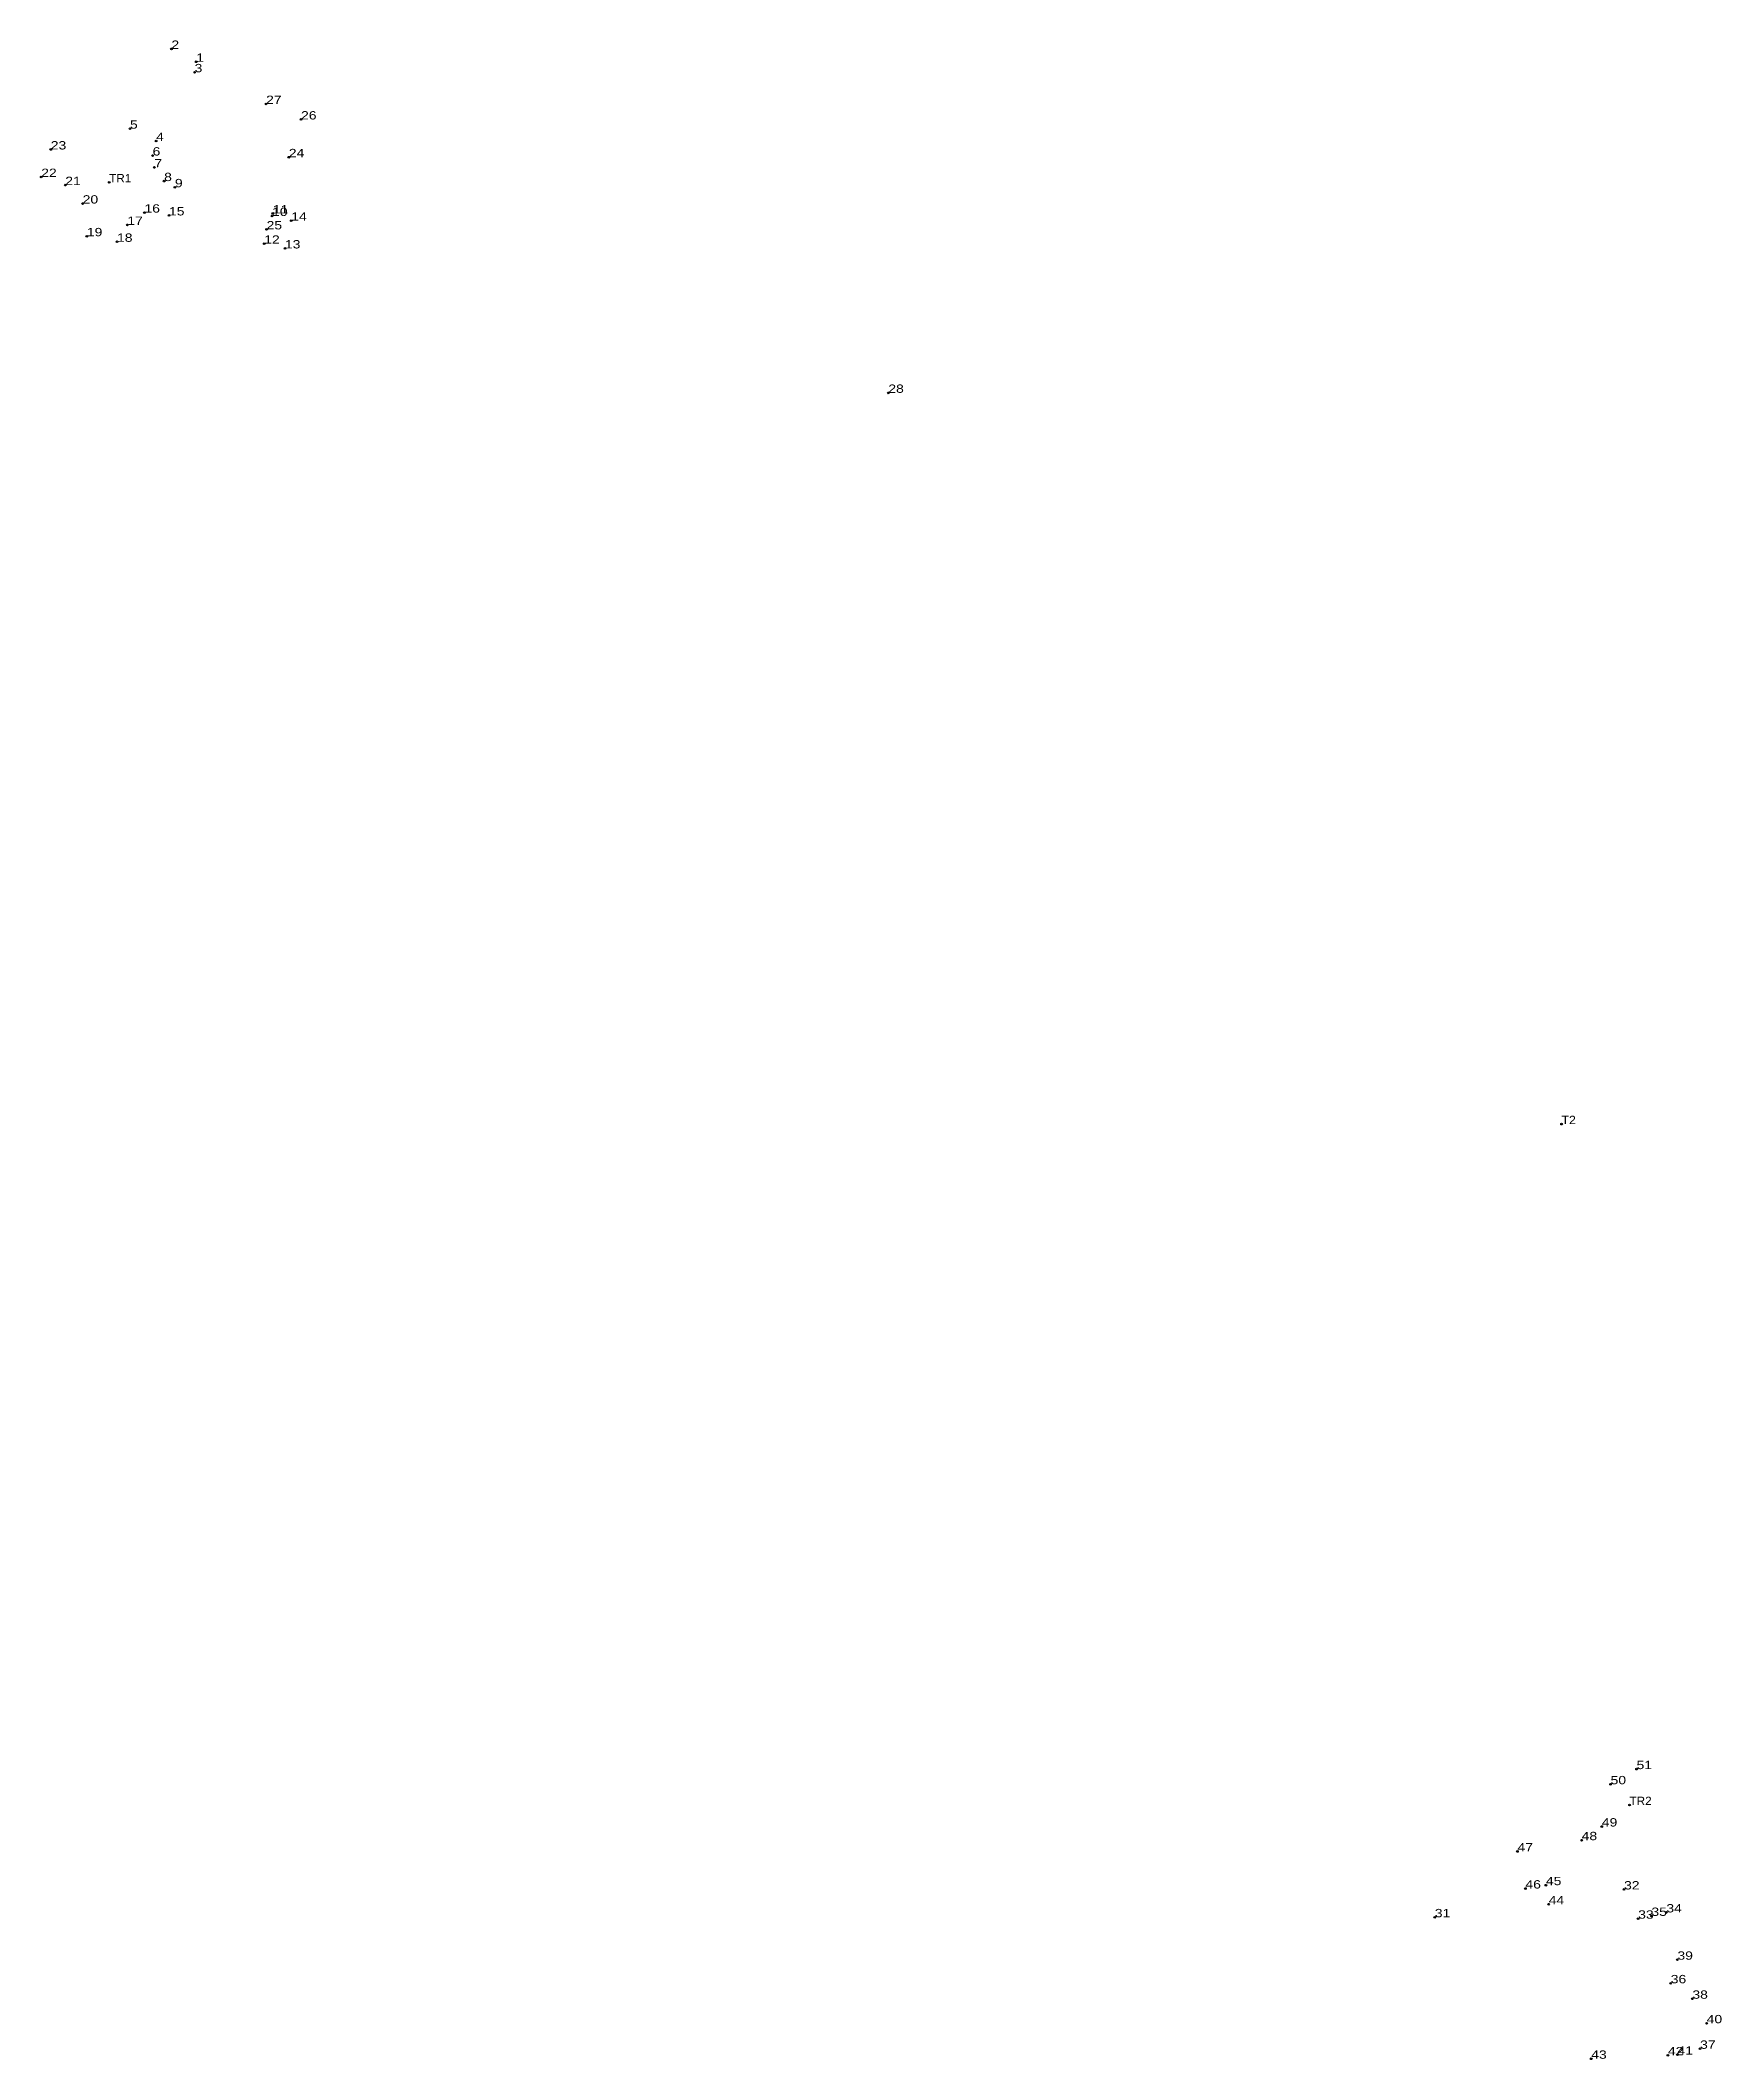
# Model space of a CAD drawing. Header units: metres. Extents: x 535505 to 539576, y 1836584 to 1838311.
# Drawn here: x 537080 to 537442.8, y 1836874.1 to 1837309.7 of the extents above; entities that cross this region are included whole.
import ezdxf

# ---------------------------------------------------------------- set-up
doc = ezdxf.new("R2010")
doc.units = ezdxf.units.M
doc.header["$LTSCALE"] = 0.72
doc.header["$PDMODE"] = 32
doc.header["$PDSIZE"] = 0.36
doc.layers.add('12', color=7, linetype='Continuous')
doc.layers.add('7', color=7, linetype='Continuous')

msp = doc.modelspace()

# ---------------------------------------------------------------- texts
at = {"layer": '12'}
for s, width, p in [('2', 1.25, (537108.32, 1837307.84)), ('1', 1.25, (537113.67, 1837305.05)), ('3', 1.25, (537113.33, 1837302.79)), ('27', 1.25, (537128.74, 1837295.95)), ('5', 1.25, (537099.38, 1837290.62)), ('26', 1.25, (537136.28, 1837292.6)), ('4', 1.25, (537105.02, 1837287.96)), ('23', 1.25, (537082.29, 1837286.13)), ('6', 1.25, (537104.26, 1837284.82)), ('7', 1.25, (537104.64, 1837282.25)), ('24', 1.25, (537133.65, 1837284.46)), ('22', 1.25, (537080.23, 1837280.2)), ('21', 1.25, (537085.42, 1837278.45)), ('TR1', 1.05, (537094.89, 1837279.04)), ('8', 1.25, (537106.75, 1837279.31)), ('9', 1.25, (537109.07, 1837277.98)), ('20', 1.25, (537089.17, 1837274.46)), ('17', 1.25, (537098.81, 1837269.86)), ('16', 1.25, (537102.5, 1837272.51)), ('15', 1.25, (537107.79, 1837271.9)), ('25', 1.25, (537128.85, 1837268.89)), ('10', 1.25, (537130.03, 1837271.78)), ('11', 1.25, (537130.19, 1837272.32)), ('14', 1.25, (537134.17, 1837270.77)), ('19', 1.25, (537090.07, 1837267.41)), ('18', 1.25, (537096.58, 1837266.21)), ('12', 1.25, (537128.34, 1837265.8)), ('13', 1.25, (537132.81, 1837264.78)), ('28', 1.25, (537262.98, 1837233.63)), ('T2', 1.1, (537408.22, 1837075.87)), ('50', 1.25, (537418.8, 1836933.45)), ('51', 1.25, (537424.41, 1836936.72)), ('TR2', 1.05, (537422.89, 1836928.97)), ('48', 1.25, (537412.56, 1836921.39)), ('49', 1.25, (537416.91, 1836924.34)), ('47', 1.25, (537398.72, 1836918.96)), ('45', 1.25, (537404.85, 1836911.68)), ('46', 1.25, (537400.43, 1836910.96)), ('44', 1.25, (537405.46, 1836907.57)), ('32', 1.25, (537421.71, 1836910.76)), ('31', 1.25, (537380.88, 1836904.76)), ('33', 1.25, (537424.75, 1836904.45)), ('35', 1.25, (537427.61, 1836905.05)), ('34', 1.25, (537430.84, 1836905.8)), ('39', 1.25, (537433.22, 1836895.6)), ('36', 1.25, (537431.78, 1836890.52)), ('38', 1.25, (537436.45, 1836887.18)), ('40', 1.25, (537439.53, 1836881.89)), ('43', 1.25, (537414.62, 1836874.23)), ('42', 1.25, (537431.17, 1836874.98)), ('41', 1.25, (537433.23, 1836875.11)), ('37', 1.25, (537438.11, 1836876.38))]:
    msp.add_text(s, height=1.8, dxfattribs=dict(at, width=width)).set_placement(p)

# ---------------------------------------------------------------- linework, layer by layer
at = {"layer": '7'}
for p in [(537108.32, 1837307.84), (537113.33, 1837302.79), (537113.67, 1837305.05), (537128.74, 1837295.95), (537136.28, 1837292.6), (537099.38, 1837290.62), (537105.02, 1837287.96), (537082.29, 1837286.13), (537104.26, 1837284.82), (537133.65, 1837284.46), (537080.23, 1837280.2), (537104.64, 1837282.25), (537106.75, 1837279.31), (537085.42, 1837278.45), (537094.89, 1837279.04), (537109.07, 1837277.98), (537089.17, 1837274.46), (537102.5, 1837272.51), (537107.79, 1837271.9), (537130.03, 1837271.78), (537130.19, 1837272.32), (537134.17, 1837270.77), (537090.07, 1837267.41), (537096.58, 1837266.21), (537098.81, 1837269.86), (537128.85, 1837268.89), (537128.34, 1837265.8), (537132.81, 1837264.78), (537262.98, 1837233.63), (537408.22, 1837075.87), (537424.41, 1836936.72), (537418.8, 1836933.45), (537422.89, 1836928.97), (537416.91, 1836924.34), (537398.72, 1836918.96), (537412.56, 1836921.39), (537400.43, 1836910.96), (537404.85, 1836911.68), (537421.71, 1836910.76), (537380.88, 1836904.76), (537405.46, 1836907.57), (537427.61, 1836905.05), (537430.84, 1836905.8), (537424.75, 1836904.45), (537433.22, 1836895.6), (537431.78, 1836890.52), (537436.45, 1836887.18), (537439.53, 1836881.89), (537414.62, 1836874.23), (537431.17, 1836874.98), (537433.23, 1836875.11), (537438.11, 1836876.38)]:
    msp.add_point(p, dxfattribs=at)

msp.set_redraw_order([(e.dxf.handle, doc.entitydb.next_handle()) for e in msp.query("TEXT MTEXT ATTDEF DIMENSION ARC_DIMENSION")])  # texts and dimensions are drawn at this point

doc.saveas('drawing.dxf')
